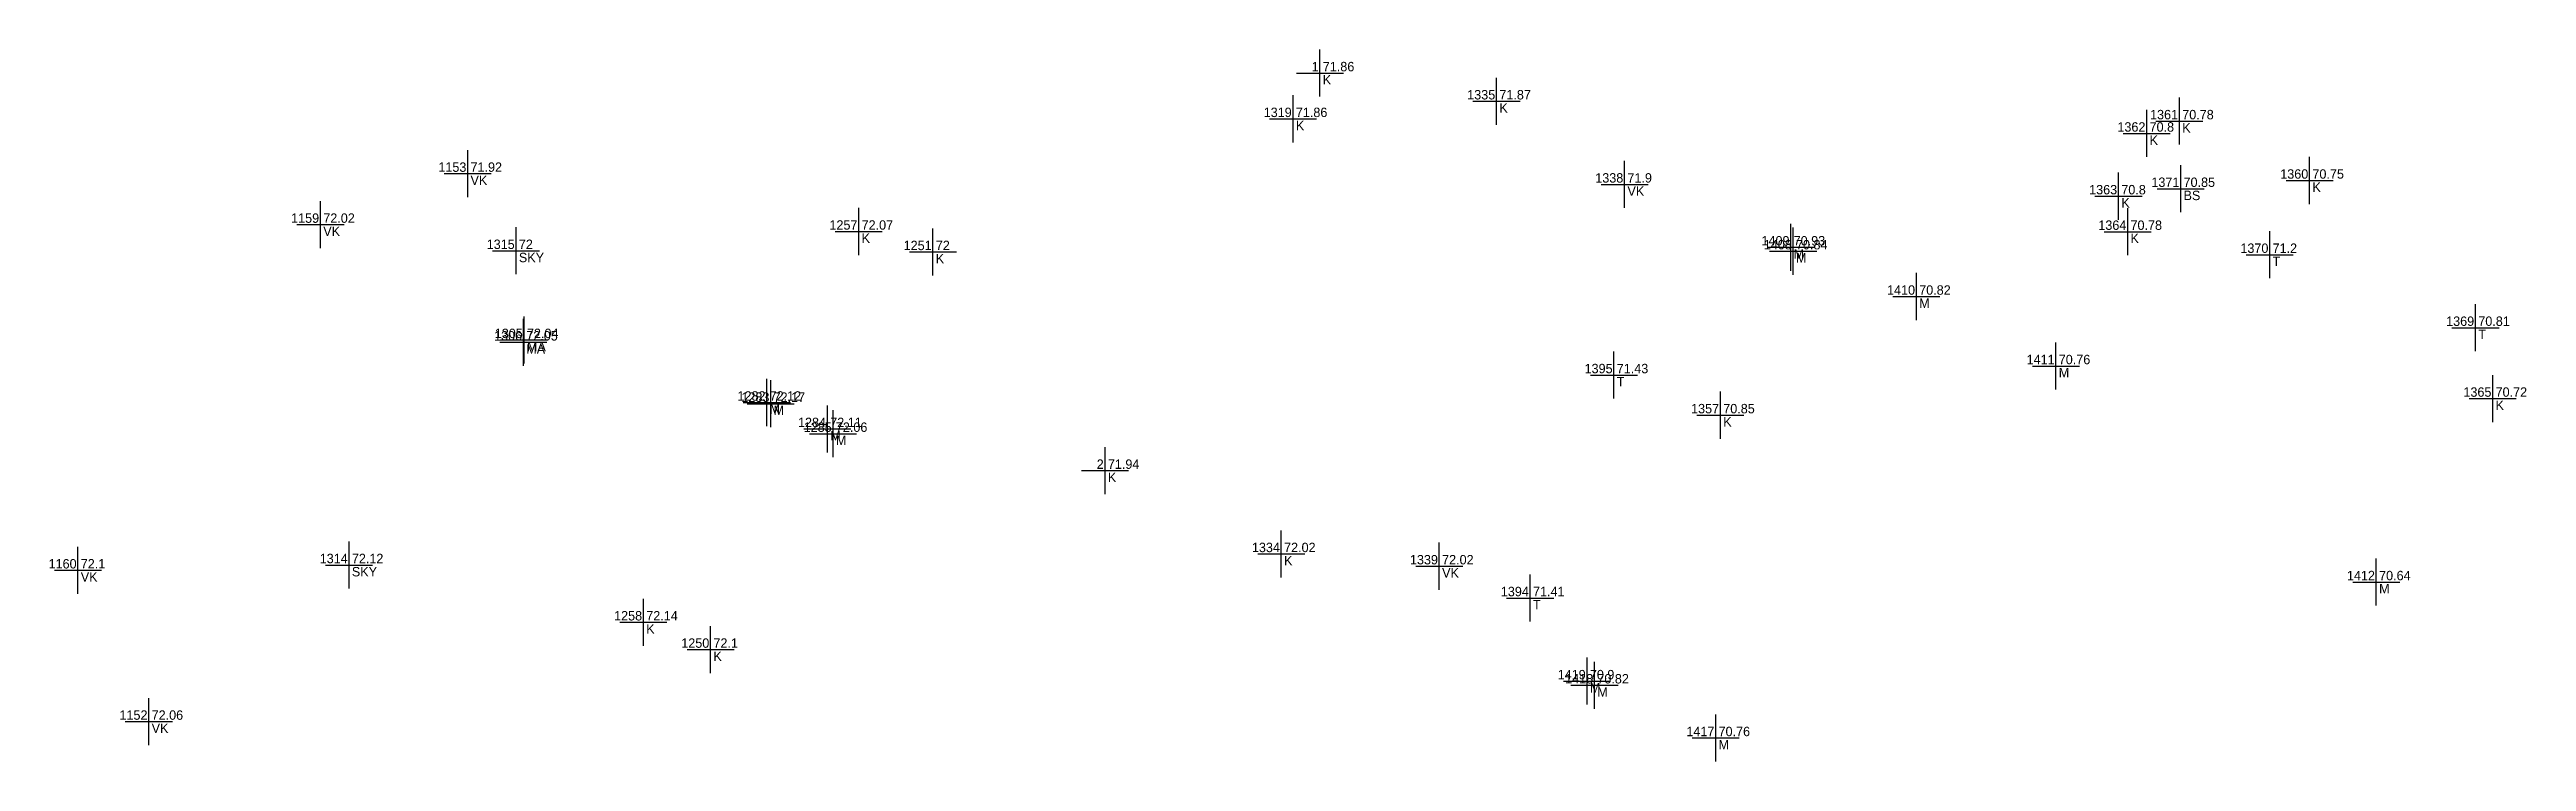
# Model space of a CAD drawing. Header units: metres. Extents: x 152719 to 152886, y 6408449 to 6408667.
# Drawn here: x 152774.1 to 152826.7, y 6408632 to 6408647.1 of the extents above; entities that cross this region are included whole.
import ezdxf
from ezdxf.enums import TextEntityAlignment as Align

# ---------------------------------------------------------------- set-up
doc = ezdxf.new("R2010")
doc.units = ezdxf.units.M
doc.header["$PDMODE"] = 2
doc.header["$PDSIZE"] = 0.5
for name, color, linetype in [('BS', 7, 'Continuous'), ('K', 7, 'Continuous'), ('M', 7, 'Continuous'), ('MA', 7, 'Continuous'), ('pntdesc', 1, 'Continuous'), ('pntelev', 2, 'Continuous'), ('pntno', 3, 'Continuous'), ('SKY', 7, 'Continuous'), ('T', 7, 'Continuous'), ('VK', 7, 'Continuous')]:
    doc.layers.add(name, color=color, linetype=linetype)

# ---------------------------------------------------------------- blocks, each defined once
blk = doc.blocks.new('meas')
at = {"color": 0}
blk.add_point((0, 0), dxfattribs=at)
at = {"layer": 'pntdesc'}
blk.add_attdef('PNTDESC', text='', height=1, dxfattribs=at).set_placement((0.3, -0.21), align=Align.TOP_LEFT)
at = {"layer": 'pntelev'}
blk.add_attdef('PNTELEV', (0.3, 0.19), '', height=1, dxfattribs=at)
at = {"layer": 'pntno'}
blk.add_attdef('PNTNO', text='', height=1, dxfattribs=at).set_placement((-0.14, 0.19), align=Align.RIGHT)

msp = doc.modelspace()

# ---------------------------------------------------------------- block references
at = {"layer": 'BS', "xscale": 0.2, "yscale": 0.2, "zscale": 0.2}
msp.add_blockref('meas', (152819.322, 6408644.167, 70.846), dxfattribs=at).add_auto_attribs({'PNTNO': '1371', 'PNTELEV': '70.85', 'PNTDESC': 'BS'})
at = {"layer": 'K', "xscale": 0.2, "yscale": 0.2, "zscale": 0.2}
for p, values in [((152801.048, 6408646.623, 71.858), {'PNTNO': '1', 'PNTELEV': '71.86', 'PNTDESC': 'K'}), ((152804.797, 6408646.025, 71.868), {'PNTNO': '1335', 'PNTELEV': '71.87', 'PNTDESC': 'K'}), ((152800.476, 6408645.651, 71.864), {'PNTNO': '1319', 'PNTELEV': '71.86', 'PNTDESC': 'K'}), ((152819.294, 6408645.603, 70.782), {'PNTNO': '1361', 'PNTELEV': '70.78', 'PNTDESC': 'K'}), ((152818.601, 6408645.341, 70.795), {'PNTNO': '1362', 'PNTELEV': '70.8', 'PNTDESC': 'K'}), ((152822.058, 6408644.342, 70.753), {'PNTNO': '1360', 'PNTELEV': '70.75', 'PNTDESC': 'K'}), ((152818.001, 6408644.009, 70.797), {'PNTNO': '1363', 'PNTELEV': '70.8', 'PNTDESC': 'K'}), ((152791.257, 6408643.259, 72.07), {'PNTNO': '1257', 'PNTELEV': '72.07', 'PNTDESC': 'K'}), ((152792.832, 6408642.825, 72.003), {'PNTNO': '1251', 'PNTELEV': '72', 'PNTDESC': 'K'}), ((152818.196, 6408643.255, 70.779), {'PNTNO': '1364', 'PNTELEV': '70.78', 'PNTDESC': 'K'}), ((152825.947, 6408639.711, 70.721), {'PNTNO': '1365', 'PNTELEV': '70.72', 'PNTDESC': 'K'}), ((152809.55, 6408639.359, 70.852), {'PNTNO': '1357', 'PNTELEV': '70.85', 'PNTDESC': 'K'}), ((152796.485, 6408638.18, 71.937), {'PNTNO': '2', 'PNTELEV': '71.94', 'PNTDESC': 'K'}), ((152800.226, 6408636.411, 72.015), {'PNTNO': '1334', 'PNTELEV': '72.02', 'PNTDESC': 'K'}), ((152786.685, 6408634.96, 72.141), {'PNTNO': '1258', 'PNTELEV': '72.14', 'PNTDESC': 'K'}), ((152788.111, 6408634.38, 72.101), {'PNTNO': '1250', 'PNTELEV': '72.1', 'PNTDESC': 'K'})]:
    msp.add_blockref('meas', p, dxfattribs=at).add_auto_attribs(values)
at = {"layer": 'M', "xscale": 0.2, "yscale": 0.2, "zscale": 0.2}
for p, values in [((152811.045, 6408642.924, 70.929), {'PNTNO': '1409', 'PNTELEV': '70.93', 'PNTDESC': 'M'}), ((152811.094, 6408642.841, 70.842), {'PNTNO': '1408', 'PNTELEV': '70.84', 'PNTDESC': 'M'}), ((152813.71, 6408641.878, 70.818), {'PNTNO': '1410', 'PNTELEV': '70.82', 'PNTDESC': 'M'}), ((152816.673, 6408640.402, 70.762), {'PNTNO': '1411', 'PNTELEV': '70.76', 'PNTDESC': 'M'}), ((152789.305, 6408639.628, 72.123), {'PNTNO': '1282', 'PNTELEV': '72.12', 'PNTDESC': 'M'}), ((152789.388, 6408639.602, 72.171), {'PNTNO': '1283', 'PNTELEV': '72.17', 'PNTDESC': 'M'}), ((152790.59, 6408639.066, 72.109), {'PNTNO': '1284', 'PNTELEV': '72.11', 'PNTDESC': 'M'}), ((152790.71, 6408638.965, 72.056), {'PNTNO': '1285', 'PNTELEV': '72.06', 'PNTDESC': 'M'}), ((152823.474, 6408635.814, 70.637), {'PNTNO': '1412', 'PNTELEV': '70.64', 'PNTDESC': 'M'}), ((152806.718, 6408633.71, 70.897), {'PNTNO': '1419', 'PNTELEV': '70.9', 'PNTDESC': 'M'}), ((152806.877, 6408633.622, 70.816), {'PNTNO': '1418', 'PNTELEV': '70.82', 'PNTDESC': 'M'}), ((152809.45, 6408632.503, 70.758), {'PNTNO': '1417', 'PNTELEV': '70.76', 'PNTDESC': 'M'})]:
    msp.add_blockref('meas', p, dxfattribs=at).add_auto_attribs(values)
at = {"layer": 'MA', "xscale": 0.2, "yscale": 0.2, "zscale": 0.2}
for p, values in [((152784.137, 6408640.905, 72.052), {'PNTNO': '1306', 'PNTELEV': '72.05', 'PNTDESC': 'MA'}), ((152784.152, 6408640.957, 72.043), {'PNTNO': '1305', 'PNTELEV': '72.04', 'PNTDESC': 'MA'})]:
    msp.add_blockref('meas', p, dxfattribs=at).add_auto_attribs(values)
at = {"layer": 'SKY', "xscale": 0.2, "yscale": 0.2, "zscale": 0.2}
for p, values in [((152783.98, 6408642.849, 72.004), {'PNTNO': '1315', 'PNTELEV': '72', 'PNTDESC': 'SKY'}), ((152780.435, 6408636.176, 72.117), {'PNTNO': '1314', 'PNTELEV': '72.12', 'PNTDESC': 'SKY'})]:
    msp.add_blockref('meas', p, dxfattribs=at).add_auto_attribs(values)
at = {"layer": 'T', "xscale": 0.2, "yscale": 0.2, "zscale": 0.2}
for p, values in [((152821.212, 6408642.766, 71.197), {'PNTNO': '1370', 'PNTELEV': '71.2', 'PNTDESC': 'T'}), ((152825.58, 6408641.216, 70.815), {'PNTNO': '1369', 'PNTELEV': '70.81', 'PNTDESC': 'T'}), ((152807.289, 6408640.21, 71.426), {'PNTNO': '1395', 'PNTELEV': '71.43', 'PNTDESC': 'T'}), ((152805.511, 6408635.475, 71.414), {'PNTNO': '1394', 'PNTELEV': '71.41', 'PNTDESC': 'T'})]:
    msp.add_blockref('meas', p, dxfattribs=at).add_auto_attribs(values)
at = {"layer": 'VK', "xscale": 0.2, "yscale": 0.2, "zscale": 0.2}
for p, values in [((152782.954, 6408644.488, 71.915), {'PNTNO': '1153', 'PNTELEV': '71.92', 'PNTDESC': 'VK'}), ((152807.516, 6408644.259, 71.904), {'PNTNO': '1338', 'PNTELEV': '71.9', 'PNTDESC': 'VK'}), ((152779.828, 6408643.405, 72.017), {'PNTNO': '1159', 'PNTELEV': '72.02', 'PNTDESC': 'VK'}), ((152774.679, 6408636.064, 72.098), {'PNTNO': '1160', 'PNTELEV': '72.1', 'PNTDESC': 'VK'}), ((152803.581, 6408636.151, 72.024), {'PNTNO': '1339', 'PNTELEV': '72.02', 'PNTDESC': 'VK'}), ((152776.184, 6408632.851, 72.065), {'PNTNO': '1152', 'PNTELEV': '72.06', 'PNTDESC': 'VK'})]:
    msp.add_blockref('meas', p, dxfattribs=at).add_auto_attribs(values)

doc.saveas('drawing.dxf')
